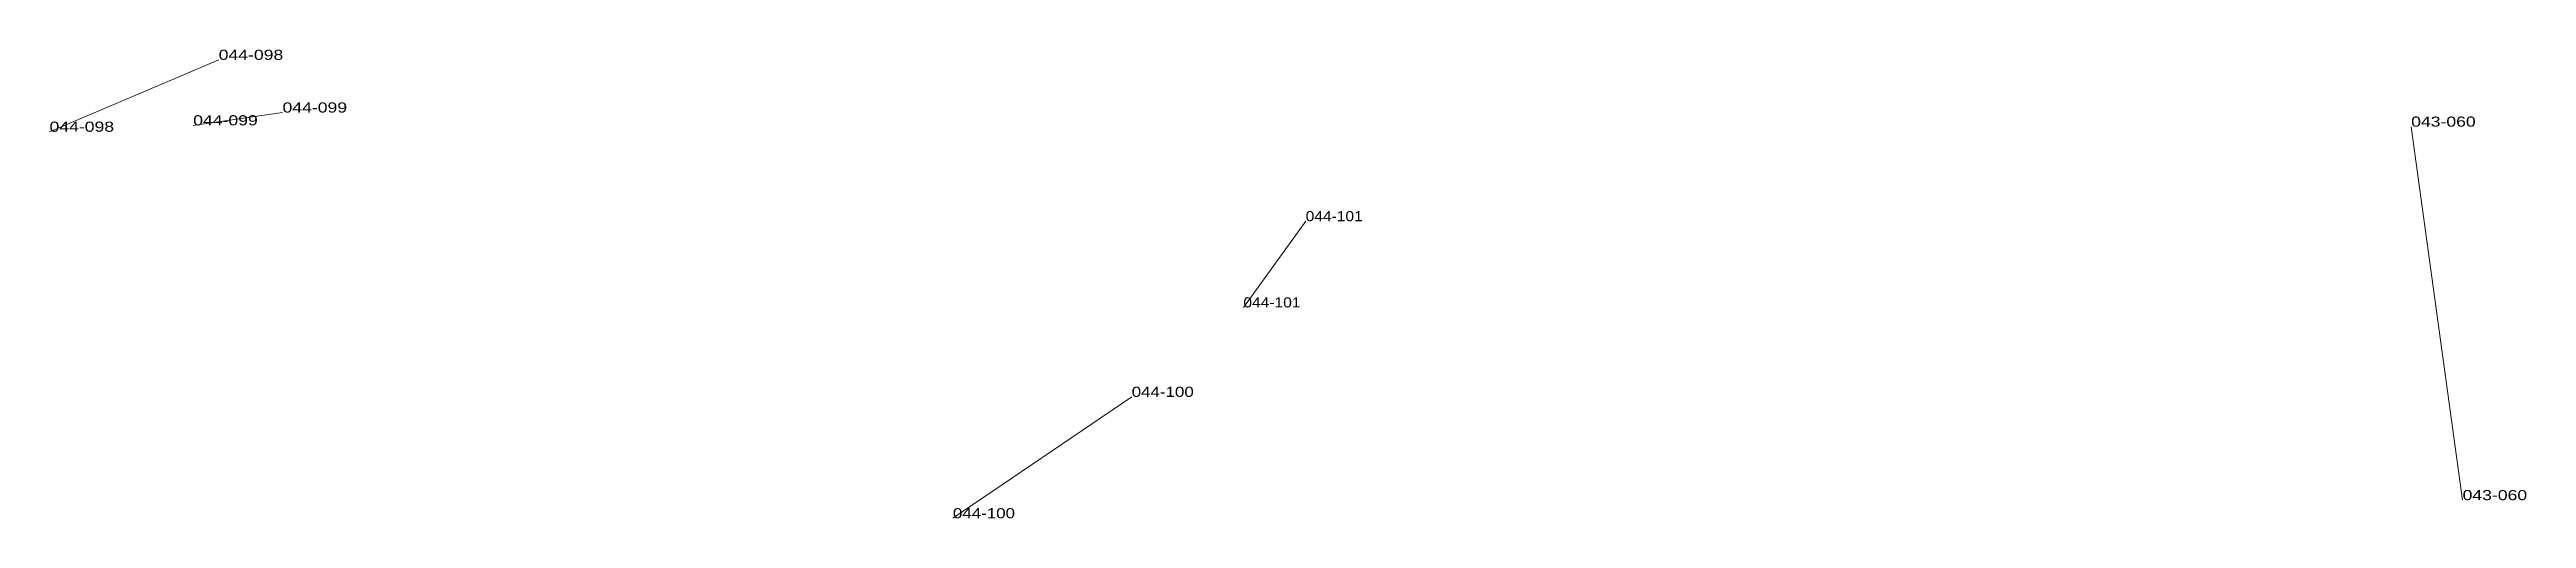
# Model space of a CAD drawing. Header units: metres. Extents: x 571156 to 607184, y 703608 to 727431.
# Drawn here: x 583319.7 to 583809.3, y 726548.4 to 726641 of the extents above; entities that cross this region are included whole.
import ezdxf

# ---------------------------------------------------------------- set-up
doc = ezdxf.new("R2010")
doc.units = ezdxf.units.M
doc.header["$LTSCALE"] = 0.8
doc.layers.add('60', color=7, linetype='Continuous', lineweight=13)
doc.layers.add('61', color=7, linetype='Continuous')

msp = doc.modelspace()

# ---------------------------------------------------------------- texts
at = {"layer": '60'}
for s, width, p in [('044-098', 1.3, (583353.12, 726638.95)), ('044-098', 1.3, (583353.12, 726638.95)), ('044-098', 1.3, (583353.12, 726638.95)), ('044-099', 1.3, (583365.74, 726628.54)), ('044-099', 1.3, (583365.74, 726628.54)), ('044-099', 1.3, (583365.74, 726628.54)), ('044-101', 1.15, (583567.99, 726607.08)), ('044-101', 1.15, (583567.99, 726607.08)), ('044-101', 1.15, (583567.99, 726607.08)), ('043-060', 1.3, (583796.69, 726551.98)), ('043-060', 1.3, (583796.69, 726551.98)), ('044-100', 1.25, (583498.26, 726548.4)), ('044-100', 1.25, (583498.26, 726548.4)), ('044-100', 1.25, (583498.26, 726548.4))]:
    msp.add_text(s, height=2, dxfattribs=dict(at, width=width)).set_placement(p)
at = {"layer": '61'}
for s, width, p in [('044-098', 1.3, (583319.68, 726624.75)), ('044-098', 1.3, (583319.68, 726624.75)), ('044-098', 1.3, (583319.68, 726624.75)), ('044-099', 1.3, (583348.08, 726626.01)), ('044-099', 1.3, (583348.08, 726626.01)), ('044-099', 1.3, (583348.08, 726626.01)), ('043-060', 1.3, (583786.52, 726625.75)), ('043-060', 1.3, (583786.52, 726625.75)), ('044-101', 1.15, (583555.68, 726590.05)), ('044-101', 1.15, (583555.68, 726590.05)), ('044-101', 1.15, (583555.68, 726590.05)), ('044-100', 1.25, (583533.6, 726572.38)), ('044-100', 1.25, (583533.6, 726572.38)), ('044-100', 1.25, (583533.6, 726572.38))]:
    msp.add_text(s, height=2, dxfattribs=dict(at, width=width)).set_placement(p)

# ---------------------------------------------------------------- linework, layer by layer
at = {"layer": '60'}
for p, q in [((583319.68, 726624.75), (583353.12, 726638.95)), ((583319.68, 726624.75), (583353.12, 726638.95)), ((583319.68, 726624.75), (583353.12, 726638.95)), ((583348.08, 726626.01), (583365.74, 726628.54)), ((583348.08, 726626.01), (583365.74, 726628.54)), ((583348.08, 726626.01), (583365.74, 726628.54)), ((583786.52, 726625.75), (583796.69, 726551.98)), ((583786.52, 726625.75), (583796.69, 726551.98)), ((583555.68, 726590.05), (583567.99, 726607.08)), ((583555.68, 726590.05), (583567.99, 726607.08)), ((583555.68, 726590.05), (583567.99, 726607.08)), ((583533.6, 726572.38), (583498.26, 726548.4)), ((583533.6, 726572.38), (583498.26, 726548.4)), ((583533.6, 726572.38), (583498.26, 726548.4))]:
    msp.add_line(p, q, dxfattribs=at)

msp.set_redraw_order([(e.dxf.handle, doc.entitydb.next_handle()) for e in msp.query("TEXT MTEXT ATTDEF DIMENSION ARC_DIMENSION")])  # texts and dimensions are drawn at this point

doc.saveas('drawing.dxf')
